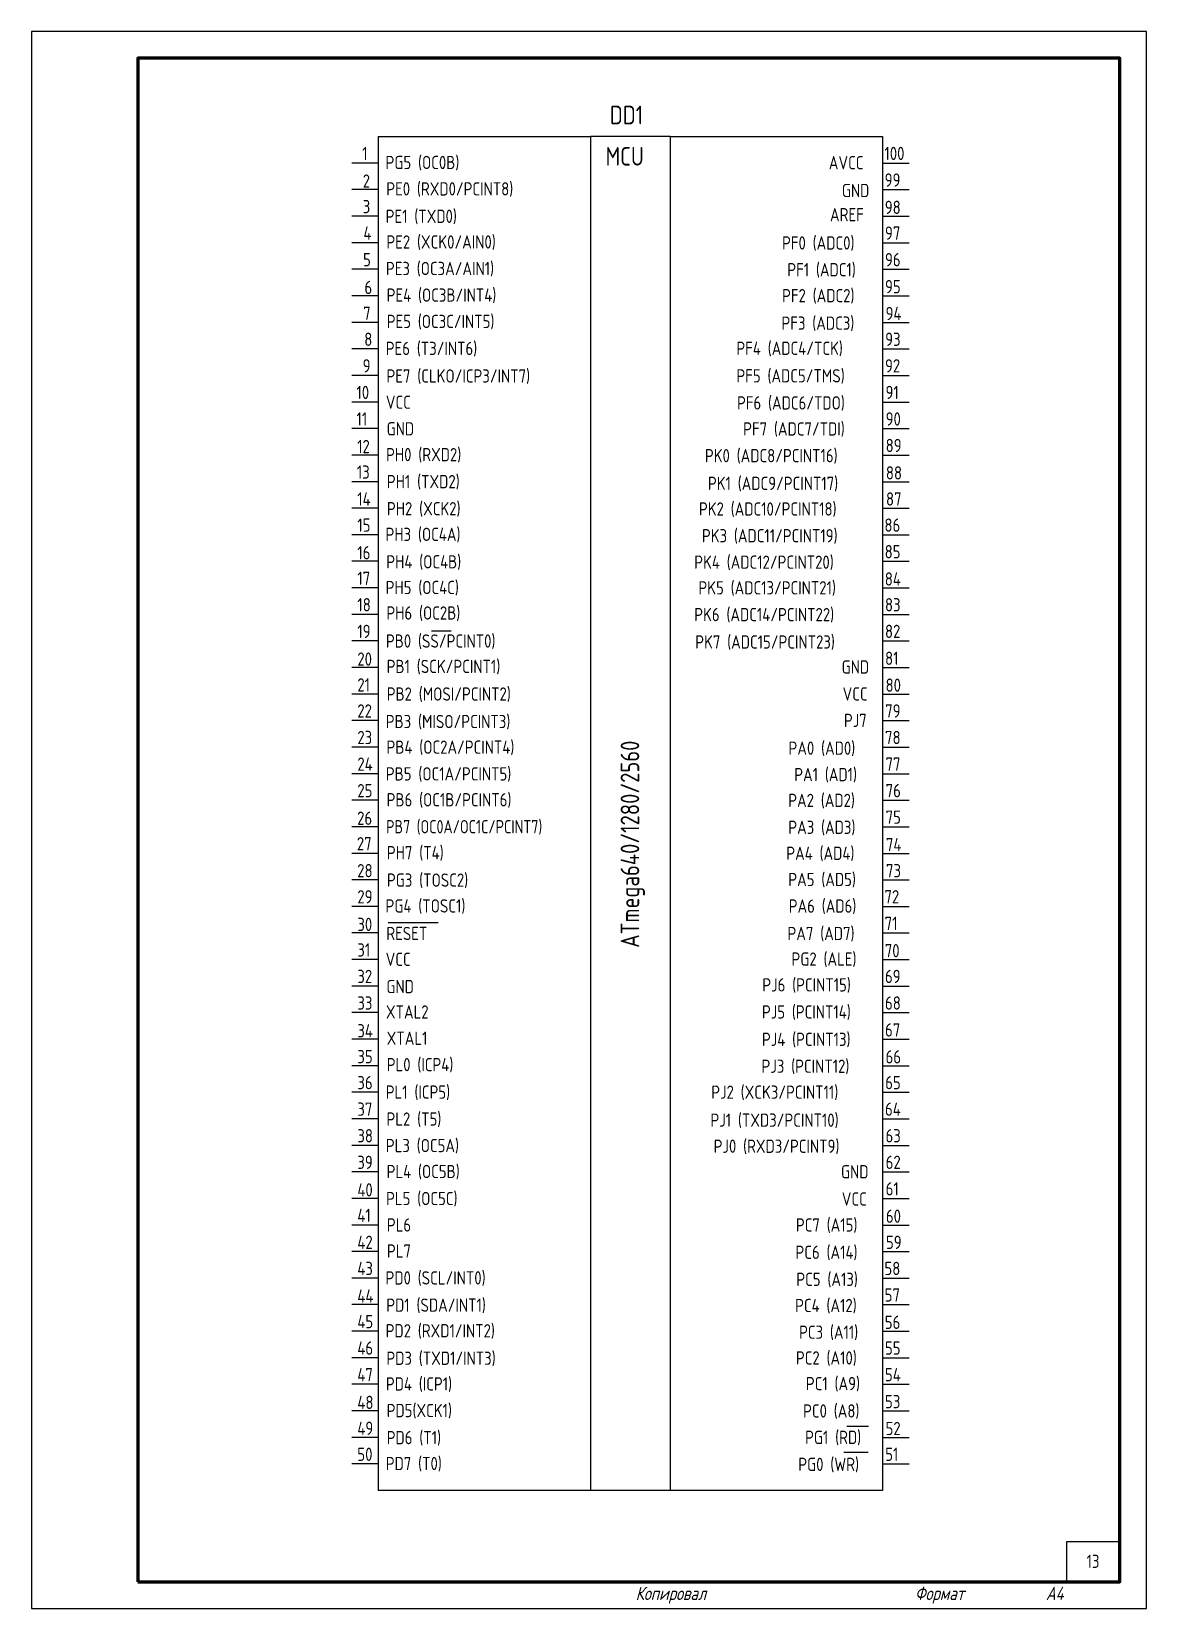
# Model space of a CAD drawing. Header units: millimetres. Extents: x 0 to 3360, y 0 to 297.
# Drawn here: x 2520 to 2730, y 0 to 297 of the extents above; entities that cross this region are included whole.
import ezdxf

# ---------------------------------------------------------------- set-up
doc = ezdxf.new("R2010")
doc.units = ezdxf.units.MM
doc.header["$LTSCALE"] = 0.2
doc.styles.add('ГОСТ 2.304', font='CS_Gost2304.shx')

msp = doc.modelspace()

# ---------------------------------------------------------------- texts
at = {"style": 'ГОСТ 2.304'}
for s, height, p in [('DD1', 3.5, (2628.93, 279.55)), ('1', 2.5, (2582.28, 272.81)), ('PG5 (OC0B)', 2.5, (2586.68, 271.11)), ('MCU', 3.5, (2628.12, 271.77)), ('AVCC', 2.5, (2670.17, 271.07)), ('100', 2.5, (2680.65, 272.81)), ('99', 2.5, (2680.69, 267.8)), ('2', 2.5, (2582.38, 267.61)), ('PE0 (RXD0/PCINT8)', 2.5, (2586.82, 266.14)), ('GND', 2.5, (2672.63, 265.83)), ('3', 2.5, (2582.38, 262.8)), ('98', 2.5, (2680.71, 262.66)), ('PE1 (TXD0)', 2.5, (2586.7, 260.98)), ('AREF', 2.5, (2670.39, 261.28)), ('4', 2.5, (2582.51, 257.81)), ('PE2 (XCK0/AIN0)', 2.5, (2586.84, 256.14)), ('PF0 (ADC0)', 2.5, (2661.36, 255.96)), ('97', 2.5, (2680.75, 257.81)), ('5', 2.5, (2582.45, 252.8)), ('PE3 (OC3A/AIN1)', 2.5, (2586.75, 251.14)), ('PF1 (ADC1)', 2.5, (2662.35, 250.91)), ('96', 2.5, (2680.75, 252.8)), ('6', 2.5, (2582.71, 247.58)), ('95', 2.5, (2680.76, 247.73)), ('PE4 (OC3B/INT4)', 2.5, (2586.89, 246.13)), ('PF2 (ADC2)', 2.5, (2661.37, 246.03)), ('7', 2.5, (2582.46, 242.71)), ('PE5 (OC3C/INT5)', 2.5, (2586.9, 241.17)), ('PF3 (ADC3)', 2.5, (2661.25, 240.85)), ('94', 2.5, (2680.86, 242.67)), ('8', 2.5, (2582.67, 237.81)), ('PE6 (T3/INT6)', 2.5, (2586.72, 236.09)), ('PF4 (ADC4/TCK)', 2.5, (2652.76, 236.11)), ('93', 2.5, (2680.79, 237.81)), ('9', 2.5, (2582.37, 232.81)), ('92', 2.5, (2680.76, 232.81)), ('PE7 (CLKO/ICP3/INT7)', 2.5, (2586.86, 230.9)), ('PF5 (ADC5/TMS)', 2.5, (2652.76, 230.93)), ('10', 2.5, (2581.2, 227.8)), ('91', 2.5, (2680.85, 227.8)), ('VCC', 2.5, (2586.74, 225.96)), ('PF6 (ADC6/TDO) ', 2.5, (2652.88, 225.83)), ('11', 2.5, (2581.2, 222.8)), ('GND', 2.5, (2586.88, 220.95)), ('PF7 (ADC7/TDI)', 2.5, (2654.04, 220.93)), ('90', 2.5, (2680.88, 222.8)), ('12', 2.5, (2581.33, 217.61)), ('89', 2.5, (2680.88, 217.81)), ('PH0 (RXD2)', 2.5, (2586.78, 216.09)), ('PK0 (ADC8/PCINT16)', 2.5, (2646.83, 215.89)), ('13', 2.5, (2581.27, 212.8)), ('88', 2.5, (2680.92, 212.65)), ('PH1 (TXD2)', 2.5, (2586.93, 211)), ('PK1 (ADC9/PCINT17)', 2.5, (2647.4, 210.67)), ('14', 2.5, (2581.35, 207.73)), ('PH2 (XCK2)', 2.5, (2586.94, 205.9)), ('PK2 (ADC10/PCINT18)', 2.5, (2645.71, 205.85)), ('87', 2.5, (2680.94, 207.73)), ('15', 2.5, (2581.37, 202.81)), ('86', 2.5, (2680.65, 202.81)), ('PH3 (OC4A)', 2.5, (2586.68, 201.07)), ('PK3 (ADC11/PCINT19)', 2.5, (2646.27, 200.81)), ('16', 2.5, (2581.37, 197.61)), ('85', 2.5, (2680.69, 197.8)), ('PH4 (OC4B)', 2.5, (2586.82, 195.9)), ('PK4 (ADC12/PCINT20)', 2.5, (2644.82, 195.83)), ('17', 2.5, (2581.37, 192.8)), ('PH5 (OC4C)', 2.5, (2586.7, 191.06)), ('PK5 (ADC13/PCINT21)', 2.5, (2645.61, 191)), ('84', 2.5, (2680.71, 192.66)), ('18', 2.5, (2581.37, 187.81)), ('83', 2.5, (2680.75, 187.81)), ('PH6 (OC2B)', 2.5, (2586.84, 186.26)), ('PK6 (ADC14/PCINT22) ', 2.5, (2644.82, 185.96)), ('19', 2.5, (2581.37, 182.8)), ('82', 2.5, (2680.75, 182.8)), ('PB0 (SS/PCINT0)', 2.5, (2586.75, 180.98)), ('PK7 (ADC15/PCINT23)', 2.5, (2645.01, 180.8)), ('20', 2.5, (2581.37, 177.58)), ('PB1 (SCK/PCINT1)', 2.5, (2586.89, 176.19)), ('GND ', 2.5, (2672.58, 176.09)), ('81', 2.5, (2680.76, 177.73)), ('21', 2.5, (2581.37, 172.71)), ('PB2 (MOSI/PCINT2)', 2.5, (2586.9, 171)), ('VCC', 2.5, (2672.77, 171.02)), ('80', 2.5, (2680.86, 172.67)), ('22', 2.5, (2581.37, 167.81)), ('79', 2.5, (2680.79, 167.81)), ('PB3 (MISO/PCINT3)', 2.5, (2586.72, 165.82)), ('PJ7', 2.5, (2673.02, 166.02)), ('23', 2.5, (2581.37, 162.81)), ('PB4 (OC2A/PCINT4)', 2.5, (2586.86, 160.99)), ('PA0 (AD0)', 2.5, (2662.58, 160.8)), ('78', 2.5, (2680.76, 162.81)), ('24', 2.5, (2581.37, 157.8)), ('PB5 (OC1A/PCINT5)', 2.5, (2586.74, 155.96)), ('PA1 (AD1)', 2.5, (2663.66, 155.83)), ('77', 2.5, (2680.85, 157.8)), ('25', 2.5, (2581.37, 152.8)), ('76', 2.5, (2680.88, 152.8)), ('PB6 (OC1B/PCINT6)', 2.5, (2586.88, 151.08)), ('PA2 (AD2)', 2.5, (2662.53, 150.96)), ('26', 2.5, (2581.33, 147.61)), ('PA3 (AD3)', 2.5, (2662.54, 145.89)), ('75', 2.5, (2680.88, 147.81)), ('27', 2.5, (2581.27, 142.8)), ('PH7 (T4)', 2.5, (2586.93, 141.11)), ('PA4 (AD4)', 2.5, (2662.16, 141.01)), ('74', 2.5, (2680.92, 142.65)), ('28', 2.5, (2581.35, 137.73)), ('73', 2.5, (2680.94, 137.73)), ('PG3 (TOSC2)', 2.5, (2586.94, 135.95)), ('PA5 (AD5)', 2.5, (2662.54, 136.07)), ('29', 2.5, (2581.37, 132.81)), ('PG4 (TOSC1)', 2.5, (2586.68, 131.09)), ('PA6 (AD6)', 2.5, (2662.62, 131.06)), ('72', 2.5, (2680.65, 132.81)), ('30', 2.5, (2581.37, 127.61)), ('RESET', 2.5, (2586.82, 125.9)), ('PA7 (AD7)', 2.5, (2662.39, 125.9)), ('71', 2.5, (2680.69, 127.8)), ('31', 2.5, (2581.37, 122.8)), ('70', 2.5, (2680.71, 122.66)), ('VCC', 2.5, (2586.7, 121.03)), ('PG2 (ALE)', 2.5, (2663.14, 121.08)), ('32', 2.5, (2581.37, 117.81)), ('PJ6 (PCINT15)', 2.5, (2657.65, 116.22)), ('69', 2.5, (2680.75, 117.81)), ('GND', 2.5, (2586.84, 115.9)), ('33', 2.5, (2581.37, 112.8)), ('XTAL2', 2.5, (2586.75, 111.12)), ('PJ5 (PCINT14)', 2.5, (2657.58, 111.12)), ('68', 2.5, (2680.75, 112.8)), ('34', 2.5, (2581.37, 107.58)), ('67', 2.5, (2680.76, 107.73)), ('XTAL1', 2.5, (2586.89, 106.17)), ('PJ4 (PCINT13)', 2.5, (2657.58, 105.96)), ('35', 2.5, (2581.37, 102.71)), ('PL0 (ICP4)', 2.5, (2586.9, 101.2)), ('66', 2.5, (2680.86, 102.67)), ('PJ3 (PCINT12)', 2.5, (2657.5, 100.9)), ('36', 2.5, (2581.37, 97.81)), ('PL1 (ICP5)', 2.5, (2586.72, 96.02)), ('PJ2 (XCK3/PCINT11)', 2.5, (2648.03, 96.01)), ('65', 2.5, (2680.79, 97.81)), ('37', 2.5, (2581.37, 92.81)), ('64', 2.5, (2680.76, 92.81)), ('PL2 (T5)', 2.5, (2586.86, 90.95)), ('PJ1 (TXD3/PCINT10)', 2.5, (2647.88, 90.74)), ('38', 2.5, (2581.37, 87.8)), ('63', 2.5, (2680.85, 87.8)), ('PL3 (OC5A)', 2.5, (2586.74, 85.96)), ('PJ0 (RXD3/PCINT9)', 2.5, (2648.48, 85.83)), ('39', 2.5, (2581.37, 82.8)), ('PL4 (OC5B)', 2.5, (2586.88, 81.07)), ('GND', 2.5, (2672.46, 81.02)), ('62', 2.5, (2680.88, 82.8)), ('61', 2.5, (2680.88, 77.81)), ('40', 2.5, (2581.37, 77.61)), ('PL5 (OC5C)', 2.5, (2586.78, 75.98)), ('VCC', 2.5, (2672.61, 75.89)), ('41', 2.5, (2581.37, 72.8)), ('60', 2.5, (2680.92, 72.65)), ('PL6', 2.5, (2586.93, 71)), ('PC7 (A15)', 2.5, (2663.97, 71)), ('42', 2.5, (2581.37, 67.73)), ('PL7', 2.5, (2586.94, 66.09)), ('PC6 (A14)', 2.5, (2663.89, 65.85)), ('59', 2.5, (2680.94, 67.73)), ('43', 2.5, (2581.37, 62.81)), ('PD0 (SCL/INT0)', 2.5, (2586.68, 61.03)), ('PC5 (A13)', 2.5, (2664.05, 60.76)), ('58', 2.5, (2680.65, 62.81)), ('44', 2.5, (2581.37, 57.61)), ('57', 2.5, (2680.69, 57.8)), ('PD1 (SDA/INT1)', 2.5, (2586.82, 55.9)), ('PC4 (A12)', 2.5, (2663.82, 55.83)), ('45', 2.5, (2581.37, 52.8)), ('PD2 (RXD1/INT2)', 2.5, (2586.7, 51.07)), ('PC3 (A11)', 2.5, (2664.57, 50.8)), ('56', 2.5, (2680.71, 52.66)), ('46', 2.5, (2581.37, 47.81)), ('PD3 (TXD1/INT3)', 2.5, (2586.84, 45.9)), ('PC2 (A10)', 2.5, (2663.97, 45.96)), ('55', 2.5, (2680.75, 47.81)), ('47', 2.5, (2581.37, 42.8)), ('54', 2.5, (2680.75, 42.8)), ('PD4 (ICP1) ', 2.5, (2586.75, 41.06)), ('PC1 (A9)', 2.5, (2665.85, 41.12)), ('48', 2.5, (2581.37, 37.58)), ('PD5(XCK1)', 2.5, (2586.89, 36.05)), ('PC0 (A8)', 2.5, (2665.33, 35.97)), ('53', 2.5, (2680.76, 37.73)), ('49', 2.5, (2581.37, 32.71)), ('PD6 (T1)', 2.5, (2586.9, 30.95)), ('PG1 (RD)', 2.5, (2665.7, 31)), ('52', 2.5, (2680.86, 32.67)), ('50', 2.5, (2581.37, 27.81)), ('51', 2.5, (2680.79, 27.81)), ('PD7 (T0) ', 2.5, (2586.72, 26.07)), ('PG0 (WR)', 2.5, (2664.42, 25.91))]:
    msp.add_text(s, height=height, dxfattribs=at).set_placement(p)
msp.add_text('ATmega640/1280/2560', height=3.5, rotation=90, dxfattribs=at).set_placement((2634.46, 124.45))
at = {"style": 'ГОСТ 2.304', "width": 0.95}
msp.add_text('PB7 (OC0A/OC1C/PCINT7)', height=2.5, dxfattribs=at).set_placement((2586.78, 146.01))
at = {"char_height": 2.5, "attachment_point": 4, "style": 'ГОСТ 2.304'}
for s, insert, width in [('\\pi3.7295;13', (2715, 8.9), 10), ('{\\Q15;Копировал}', (2633.79, 2.52), 41.2143), ('{\\Q15;Формат            А4}', (2686.39, 2.52), 38.6068)]:
    msp.add_mtext(s, dxfattribs=dict(at, insert=insert, width=width))

# ---------------------------------------------------------------- linework, layer by layer
at = {"linetype": 'Continuous', "lineweight": 60}
msp.add_line((2540, 292.02), (2540, 172.02), dxfattribs=at)
for p, q in [((2585.3, 277.24), (2585.3, 22.24)), ((2585.3, 277.24), (2625.3, 277.24)), ((2640.3, 277.24), (2625.3, 277.24)), ((2625.3, 277.24), (2625.3, 22.24)), ((2640.3, 277.24), (2640.3, 22.24)), ((2640.3, 277.24), (2680.3, 277.24)), ((2680.3, 277.24), (2680.3, 202.24)), ((2585.3, 272.24), (2580.3, 272.24)), ((2680.3, 272.24), (2685.3, 272.24)), ((2585.3, 267.24), (2580.3, 267.24)), ((2680.3, 267.24), (2685.3, 267.24)), ((2585.3, 262.24), (2580.3, 262.24)), ((2680.3, 262.24), (2685.3, 262.24)), ((2585.3, 257.24), (2580.3, 257.24)), ((2680.3, 257.24), (2685.3, 257.24)), ((2585.3, 252.24), (2580.3, 252.24)), ((2680.3, 252.24), (2685.3, 252.24)), ((2585.3, 247.24), (2580.3, 247.24)), ((2680.3, 247.24), (2685.3, 247.24)), ((2585.3, 242.24), (2580.3, 242.24)), ((2680.3, 242.24), (2685.3, 242.24)), ((2585.3, 237.24), (2580.3, 237.24)), ((2680.3, 237.24), (2685.3, 237.24)), ((2585.3, 232.24), (2580.3, 232.24)), ((2680.3, 232.24), (2685.3, 232.24)), ((2585.3, 227.24), (2580.3, 227.24)), ((2680.3, 227.24), (2685.3, 227.24)), ((2585.3, 222.24), (2580.3, 222.24)), ((2680.3, 222.24), (2685.3, 222.24)), ((2585.3, 217.24), (2580.3, 217.24)), ((2680.3, 217.24), (2685.3, 217.24)), ((2585.3, 212.24), (2580.3, 212.24)), ((2680.3, 212.24), (2685.3, 212.24)), ((2585.3, 207.24), (2580.3, 207.24)), ((2680.3, 207.24), (2685.3, 207.24)), ((2585.3, 202.24), (2580.3, 202.24)), ((2680.3, 202.24), (2685.3, 202.24)), ((2680.3, 202.24), (2680.3, 22.24)), ((2585.3, 197.24), (2580.3, 197.24)), ((2680.3, 197.24), (2685.3, 197.24)), ((2585.3, 192.24), (2580.3, 192.24)), ((2680.3, 192.24), (2685.3, 192.24)), ((2585.3, 187.24), (2580.3, 187.24)), ((2680.3, 187.24), (2685.3, 187.24)), ((2595.33, 184.16), (2599.07, 184.16)), ((2585.3, 182.24), (2580.3, 182.24)), ((2680.3, 182.24), (2685.3, 182.24)), ((2585.3, 177.24), (2580.3, 177.24)), ((2680.3, 177.24), (2685.3, 177.24)), ((2585.3, 172.24), (2580.3, 172.24)), ((2680.3, 172.24), (2685.3, 172.24)), ((2585.3, 167.24), (2580.3, 167.24)), ((2680.3, 167.24), (2685.3, 167.24)), ((2585.3, 162.24), (2580.3, 162.24)), ((2680.3, 162.24), (2685.3, 162.24)), ((2585.3, 157.24), (2580.3, 157.24)), ((2680.3, 157.24), (2685.3, 157.24)), ((2585.3, 152.24), (2580.3, 152.24)), ((2680.3, 152.24), (2685.3, 152.24)), ((2585.3, 147.24), (2580.3, 147.24)), ((2680.3, 147.24), (2685.3, 147.24)), ((2585.3, 142.24), (2580.3, 142.24)), ((2680.3, 142.24), (2685.3, 142.24)), ((2585.3, 137.24), (2580.3, 137.24)), ((2680.3, 137.24), (2685.3, 137.24)), ((2585.3, 132.24), (2580.3, 132.24)), ((2680.3, 132.24), (2685.3, 132.24)), ((2587.15, 129.22), (2596.59, 129.22)), ((2585.3, 127.24), (2580.3, 127.24)), ((2680.3, 127.24), (2685.3, 127.24)), ((2585.3, 122.24), (2580.3, 122.24)), ((2680.3, 122.24), (2685.3, 122.24)), ((2585.3, 117.24), (2580.3, 117.24)), ((2680.3, 117.24), (2685.3, 117.24)), ((2585.3, 112.24), (2580.3, 112.24)), ((2680.3, 112.24), (2685.3, 112.24)), ((2585.3, 107.24), (2580.3, 107.24)), ((2680.3, 107.24), (2685.3, 107.24)), ((2585.3, 102.24), (2580.3, 102.24)), ((2680.3, 102.24), (2685.3, 102.24)), ((2585.3, 97.24), (2580.3, 97.24)), ((2680.3, 97.24), (2685.3, 97.24)), ((2585.3, 92.24), (2580.3, 92.24)), ((2680.3, 92.24), (2685.3, 92.24)), ((2585.3, 87.24), (2580.3, 87.24)), ((2680.3, 87.24), (2685.3, 87.24)), ((2585.3, 82.24), (2580.3, 82.24)), ((2680.3, 82.24), (2685.3, 82.24)), ((2585.3, 77.24), (2580.3, 77.24)), ((2680.3, 77.24), (2685.3, 77.24)), ((2585.3, 72.24), (2580.3, 72.24)), ((2680.3, 72.24), (2685.3, 72.24)), ((2585.3, 67.24), (2580.3, 67.24)), ((2680.3, 67.24), (2685.3, 67.24)), ((2585.3, 62.24), (2580.3, 62.24)), ((2680.3, 62.24), (2685.3, 62.24)), ((2585.3, 57.24), (2580.3, 57.24)), ((2680.3, 57.24), (2685.3, 57.24)), ((2585.3, 52.24), (2580.3, 52.24)), ((2680.3, 52.24), (2685.3, 52.24)), ((2585.3, 47.24), (2580.3, 47.24)), ((2680.3, 47.24), (2685.3, 47.24)), ((2585.3, 42.24), (2580.3, 42.24)), ((2680.3, 42.24), (2685.3, 42.24)), ((2585.3, 37.24), (2580.3, 37.24)), ((2680.3, 37.24), (2685.3, 37.24)), ((2673.54, 34.35), (2677.63, 34.35)), ((2585.3, 32.24), (2580.3, 32.24)), ((2680.3, 32.24), (2685.3, 32.24)), ((2585.3, 27.24), (2580.3, 27.24)), ((2672.99, 29.46), (2677.6, 29.46)), ((2680.3, 27.24), (2685.3, 27.24)), ((2680.3, 22.24), (2585.3, 22.24))]:
    msp.add_line(p, q)
at = {"linetype": 'Continuous', "lineweight": 25}
msp.add_lwpolyline([(2520, 0.02), (2730, 0.02), (2730, 297.02), (2520, 297.02), (2520, 0.02)], dxfattribs=at)
at = {"linetype": 'Continuous', "lineweight": 60}
msp.add_lwpolyline([(2540, 5.02), (2725, 5.02), (2725, 292.02), (2540, 292.02), (2540, 5.02)], dxfattribs=at)
msp.add_lwpolyline([(2715, 12.65), (2725, 12.65), (2725, 5.15), (2715, 5.15)], close=True)
at = {"linetype": 'Continuous', "lineweight": 50, "ltscale": 0.5, "flags": 128}
msp.add_lwpolyline([(2540, 5.02), (2725, 5.02)], dxfattribs=at)

msp.set_redraw_order([(e.dxf.handle, doc.entitydb.next_handle()) for e in msp.query("TEXT MTEXT ATTDEF DIMENSION ARC_DIMENSION")])  # texts and dimensions are drawn at this point

doc.saveas('drawing.dxf')
